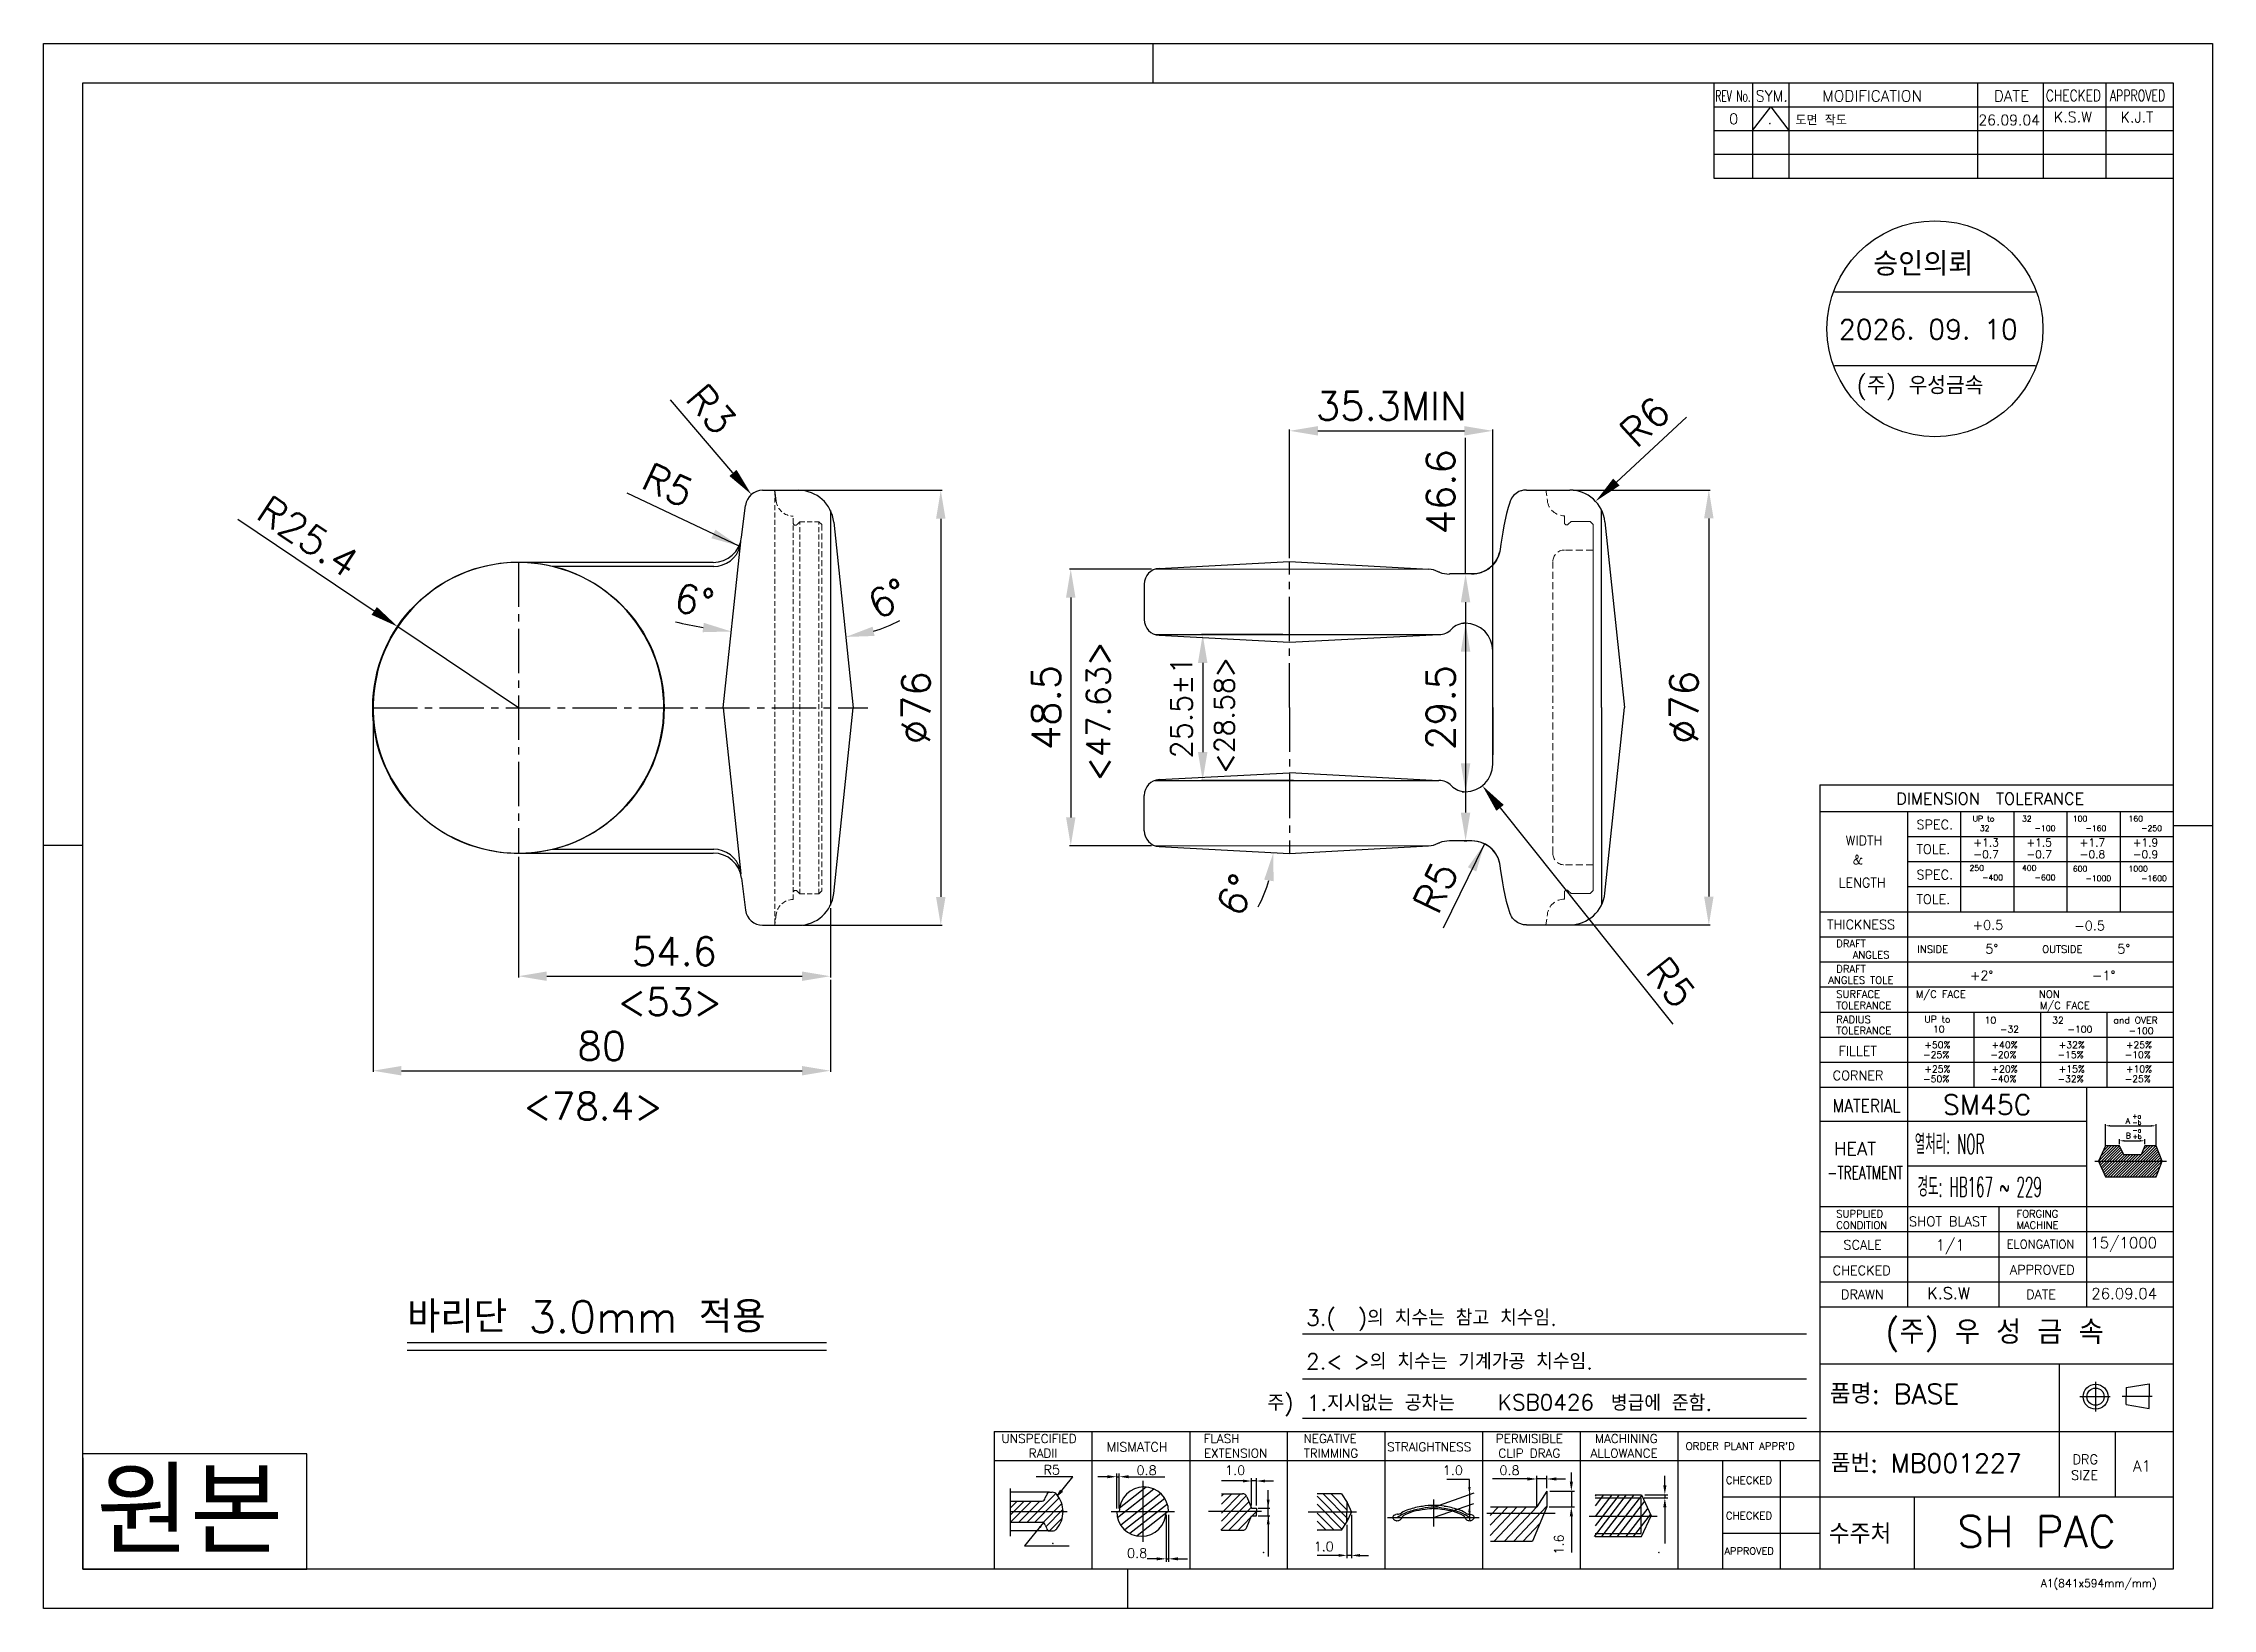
# Model space of a CAD drawing. Header units: inches. Extents: x 16 to 567, y 8 to 406.
import ezdxf
from ezdxf.enums import TextEntityAlignment as Align

# ---------------------------------------------------------------- set-up
doc = ezdxf.new("R2010")
doc.units = ezdxf.units.IN
doc.header["$MEASUREMENT"] = 0
for name, pattern in [('CENTER2', [1.125, 0.75, -0.125, 0.125, -0.125]), ('DASHED', [0.75, 0.5, -0.25]), ('DASHED2', [0.375, 0.25, -0.125])]:
    doc.linetypes.add(name, pattern=pattern)
for name, color, linetype in [('MOD', 3, 'Continuous'), ('OUTLINE', 7, 'Continuous'), ('THIN', 8, 'Continuous')]:
    doc.layers.add(name, color=color, linetype=linetype)
doc.styles.add('0', font='ROMANS.shx', dxfattribs={"bigfont": 'whgtxt.shx'})
doc.styles.add('GHS', font='romans.shx', dxfattribs={"bigfont": 'ghs.shx'})
doc.styles.add('RS', font='ROMANS.shx')
doc.styles.add('WC1', font='gulim.ttc')
doc.styles.add('WC11', font='romans.shx', dxfattribs={"bigfont": 'whgtxt.shx'})
doc.dimstyles.get("Standard").update_dxf_attribs({"dimscale": 1.8, "dimtxt": 4, "dimasz": 4, "dimexe": 0.18, "dimexo": 0.5, "dimgap": 1.5, "dimtad": 3, "dimdec": 0, "dimdsep": 46, "dimtxsty": 'WC11', "dimcen": 0, "dimadec": 0, "dimazin": 0, "dimtfac": 1, "dimtdec": 4, "dimtmove": 0, "dimatfit": 3, "dimfxl": 1, "dimtolj": 1, "dimtzin": 0, "dimarcsym": 1})

msp = doc.modelspace()

# ---------------------------------------------------------------- texts
for s, height, style, width, p, p2 in [('REV No.', 2.837, 'GHS', 0.576708, (440.69, 391.12), (449.63, 391.12)), ('SYM.', 2.837, 'GHS', 0.887792, (450.91, 391.12), (459.06, 391.12)), ('CHECKED', 2.837, 'RS', 0.736498, (524.56, 391.23), (538.59, 391.23)), ('APPROVED', 2.837, 'RS', 0.656295, (540.84, 391.23), (554.87, 391.23)), ('26.09.04', 2.654, 'WC11', 0.897966, (507.43, 385.1), (523.09, 385.1)), ('MATERIAL', 3.317, 'GHS', 0.779502, (470.44, 134.44), (487.68, 134.44)), ('-TREATMENT', 3.317, 'GHS', 0.617517, (469.11, 117.48), (488.23, 117.48))]:
    msp.add_text(s, height=height, dxfattribs=dict(style=style, width=width)).set_placement(p, p2, align=Align.FIT)
for s, height, style, p in [('MODIFICATION', 2.8374, 'GHS', (467.82, 391.12)), ('DATE', 2.837, 'GHS', (511.34, 391.12)), ('도면 작도', 2.654, 'WC11', (461, 385.1)), ('승인의뢰', 6, 'WC11', (480.74, 346.87, -987)), ('2026. 09. 10', 5, 'WC11', (472, 330.78, -987)), ('(주) 우성금속', 4.5, 'WC11', (476.45, 316.78, -987)), ('DIMENSION  TOLERANCE', 2.9852, 'GHS', (486.56, 212.6)), ('UP to', 1.433, 'GHS', (505.99, 208.28)), ('32', 1.433, 'GHS', (518.5, 208.28)), ('100', 1.433, 'GHS', (531.42, 208.28)), ('160', 1.433, 'GHS', (545.55, 208.28)), ('WIDTH', 2.388, 'GHS', (473.76, 202.26)), ('SPEC.', 2.388, 'GHS', (491.72, 206.3)), ('+1.3', 1.99, 'GHS', (506.15, 201.97)), ('32', 1.433, 'GHS', (507.81, 205.86)), ('+1.5', 1.99, 'GHS', (519.64, 201.97)), ('-100', 1.433, 'GHS', (521.73, 205.86)), ('+1.7', 1.99, 'GHS', (533.14, 201.97)), ('-160', 1.433, 'GHS', (534.65, 205.86)), ('+1.9', 1.99, 'GHS', (546.63, 201.97)), ('-250', 1.433, 'GHS', (548.78, 205.86)), ('   &', 2.388, 'GHS', (470.13, 197.42)), ('TOLE.', 2.388, 'GHS', (491.72, 200.05)), ('-0.7', 1.99, 'GHS', (506.15, 198.95)), ('-0.7', 1.99, 'GHS', (519.65, 198.95)), ('-0.8', 1.99, 'GHS', (533.14, 198.95)), ('-0.9', 1.99, 'GHS', (546.63, 198.95)), ('LENGTH', 2.388, 'GHS', (471.94, 191.57)), ('SPEC.', 2.388, 'GHS', (491.72, 193.59)), ('250', 1.433, 'GHS', (505.18, 195.77)), ('-400', 1.433, 'GHS', (508.41, 193.35)), ('400', 1.433, 'GHS', (518.5, 195.77)), ('-600', 1.433, 'GHS', (521.73, 193.35)), ('600', 1.433, 'GHS', (531.42, 195.57)), ('-1000', 1.433, 'GHS', (534.65, 193.15)), ('1000', 1.433, 'GHS', (545.55, 195.57)), ('-1600', 1.433, 'GHS', (548.78, 193.15)), ('TOLE.', 2.388, 'GHS', (491.72, 187.34)), ('THICKNESS', 2.388, 'GHS', (469.01, 180.93)), ('+0.5', 2.388, 'GHS', (505.98, 180.81)), ('-0.5', 2.388, 'GHS', (531.79, 180.64)), ('DRAFT', 1.863, 'GHS', (471.36, 176.36)), ('INSIDE', 1.863, 'GHS', (491.94, 174.92)), ('5%%D', 2.388, 'GHS', (509.2, 174.76)), ('OUTSIDE', 1.863, 'GHS', (523.63, 174.92)), ('5%%D', 2.388, 'GHS', (542.7, 174.76)), ('DRAFT', 1.863, 'GHS', (471.36, 169.93)), ('   ANGLES', 1.863, 'GHS', (471.36, 173.51)), ('<53>', 7, 'WC11', (162, 159)), ('ANGLES TOLE', 1.8627, 'GHS', (469.34, 167.09)), ('SURFACE', 1.863, 'GHS', (471.36, 163.51)), ('M/C FACE', 1.863, 'GHS', (491.54, 163.51)), ('+2%%D', 2.388, 'GHS', (505.29, 168.01)), ('NON', 1.863, 'GHS', (522.82, 163.51)), ('-1%%D', 2.388, 'GHS', (536.29, 168.01)), ('TOLERANCE', 1.863, 'GHS', (471.36, 160.66)), ('M/C FACE', 1.863, 'GHS', (523.02, 160.66)), ('TOLERANCE', 1.863, 'GHS', (471.36, 154.24)), ('RADIUS', 1.863, 'GHS', (471.36, 157.09)), ('UP to', 1.719, 'GHS', (493.72, 157.21)), ('10', 1.719, 'GHS', (495.9, 154.71)), ('10', 1.719, 'GHS', (509.02, 156.97)), ('-32', 1.719, 'GHS', (512.89, 154.67)), ('32', 1.719, 'GHS', (526.17, 156.97)), ('-100', 1.719, 'GHS', (530.04, 154.67)), ('and OVER', 1.719, 'GHS', (541.71, 156.97)), ('-100', 1.719, 'GHS', (545.58, 154.27)), ('FILLET', 2.388, 'GHS', (471.94, 148.81)), ('-25%', 1.719, 'GHS', (493.41, 148.2)), ('+50%', 1.719, 'GHS', (493.72, 150.7)), ('-20%', 1.719, 'GHS', (510.47, 148.2)), ('+40%', 1.719, 'GHS', (510.78, 150.7)), ('-15%', 1.719, 'GHS', (527.53, 148.2)), ('+32%', 1.719, 'GHS', (527.84, 150.7)), ('-10%', 1.719, 'GHS', (544.58, 148.2)), ('+25%', 1.719, 'GHS', (544.9, 150.7)), ('CORNER', 2.388, 'GHS', (470.44, 142.62)), ('-50%', 1.719, 'GHS', (493.41, 142.07)), ('+25%', 1.719, 'GHS', (493.72, 144.57)), ('-40%', 1.719, 'GHS', (510.47, 142.07)), ('+20%', 1.719, 'GHS', (510.78, 144.57)), ('-32%', 1.719, 'GHS', (527.53, 142.07)), ('+15%', 1.719, 'GHS', (527.84, 144.57)), ('-25%', 1.719, 'GHS', (544.58, 142.07)), ('+10%', 1.719, 'GHS', (544.9, 144.57)), ('<78.4>', 7, 'WC11', (138, 132.5)), ('SM45C', 5, 'GHS', (498.41, 133.85)), ('A', 1.43, 'GHS', (544.83, 131.5)), ('+a', 1.194, 'GHS', (546.49, 132.84)), ('-b', 1.194, 'GHS', (546.54, 131.25)), ('HEAT', 3.317, 'GHS', (470.8, 123.56)), ('B', 1.43, 'GHS', (544.88, 127.79)), ('-a', 1.194, 'GHS', (546.54, 129.27)), ('+b', 1.194, 'GHS', (546.59, 127.69)), ('SUPPLIED', 1.863, 'GHS', (471.36, 107.72)), ('CONDITION', 1.863, 'GHS', (471.36, 104.87)), ('SHOT BLAST', 2.454, 'GHS', (489.8, 105.5)), ('FORGING', 1.863, 'GHS', (517.1, 107.72)), ('MACHINE', 1.863, 'GHS', (517.1, 104.87)), ('SCALE', 2.388, 'GHS', (473.18, 99.6)), ('1/1', 2.786, 'GHS', (496.57, 99.36)), ('ELONGATION', 2.149, 'GHS', (514.6, 99.87)), ('15/1000', 2.786, 'GHS', (535.85, 99.92)), ('CHECKED', 2.388, 'GHS', (470.44, 93.1)), ('APPROVED', 2.388, 'GHS', (515.43, 93.26)), ('DRAWN', 2.388, 'GHS', (472.55, 87)), ('K.S.W', 2.985, 'WC11', (494.43, 87)), ('DATE', 2.388, 'GHS', (519.55, 87)), ('26.09.04', 2.786, 'GHS', (536.1, 87)), ('바리단 3.0mm 적용', 8, 'WC11', (108.5, 78.5)), ('3.(  )의 치수는 참고 치수임.', 4.0125, 'WC11', (336.78, 80.26)), ('2.< >의 치수는 기계가공 치수임.', 4.0125, 'WC11', (336.75, 69.17)), ('주)', 4.012, 'WC11', (326.95, 58.63)), ('1.지시없는 공차는             병급에 준함.', 4.0125, 'WC11', (336.94, 58.63)), ('KSB0426', 4.012, 'GHS', (385.42, 58.8)), ('품명: BASE', 5, 'GHS', (469.73, 60.43)), ('UNSPECIFIED', 2.2353, 'GHS', (259.41, 50.47)), ('MISMATCH', 2.354, 'GHS', (286.13, 48.29)), ('FLASH', 2.235, 'GHS', (310.74, 50.47)), ('NEGATIVE', 2.235, 'GHS', (336.09, 50.47)), ('STRAIGHTNESS', 2.2361, 'GHS', (357.32, 48.36)), ('PERMISIBLE', 2.235, 'GHS', (384.91, 50.47)), ('MACHINING', 2.235, 'GHS', (410.1, 50.47)), ("ORDER PLANT APPR'D", 1.8914, 'GHS', (433.12, 48.73)), ('원본', 18.938, 'WC1', (29.6, 24.34)), ('RADII', 2.235, 'GHS', (266.34, 46.74)), ('R5', 2.388, 'GHS', (270.07, 42.47)), ('0.8', 2.388, 'GHS', (293.69, 42.34)), ('EXTENSION', 2.235, 'GHS', (310.81, 46.74)), ('1.0', 2.388, 'GHS', (316.17, 42.34)), ('TRIMMING', 2.235, 'GHS', (336.17, 46.74)), ('1.0', 2.388, 'GHS', (371.44, 42.34)), ('CLIP DRAG', 2.235, 'GHS', (385.58, 46.74)), ('0.8', 2.388, 'GHS', (385.83, 42.34)), ('ALLOWANCE', 2.235, 'GHS', (408.98, 46.74)), ('품번: MB001227', 4.7, 'GHS', (470, 43)), ('DRG', 2.388, 'GHS', (531.35, 45.11)), ('A1', 2.866, 'GHS', (546.66, 43.18)), ('CHECKED', 1.911, 'GHS', (443.3, 40.04)), ('SIZE', 2.388, 'GHS', (530.97, 41.11)), ('CHECKED', 1.911, 'GHS', (443.3, 31.05)), ('수주처', 5, 'GHS', (469.47, 24.88)), ('SH PAC', 8, 'WC11', (502, 24)), ('.', 2.39, 'GHS', (271.96, 24.85)), ('0.8', 2.388, 'GHS', (291.29, 21.3)), ('1.0', 2.388, 'GHS', (338.66, 22.98)), ('APPROVED', 1.815, 'GHS', (442.99, 22.12)), ('A1(841x594mm/mm)', 1.9903, '0', (523.28, 13.86))]:
    msp.add_text(s, height=height, dxfattribs=dict(style=style)).set_placement(p)
at = {"style": 'WC11'}
for s, p in [('0', (445.31, 384.6)), ('.', (454.48, 384.6))]:
    msp.add_text(s, height=2.65, dxfattribs=at).set_placement(p, align=Align.BOTTOM_CENTER)
for s, p in [('K.S.W', (526.59, 385.07)), ('K.J.T', (543.54, 385.04))]:
    msp.add_text(s, height=2.654, dxfattribs=at).set_placement(p, align=Align.BOTTOM_LEFT)
for s, height, style, p in [('<47.63>', 6, 'WC11', (287, 218.5)), ('<28.58>', 5, 'WC11', (318.5, 220.5)), ('.', 2.39, 'GHS', (326.07, 22.12)), ('1.6', 2.388, 'GHS', (402.14, 22.12)), ('.', 2.39, 'GHS', (426.42, 22.12))]:
    msp.add_text(s, height=height, rotation=90, dxfattribs=dict(style=style)).set_placement(p)
at = {"width": 0.5}
for s, style, p in [('열처리: NOR', 'GHS', (491.29, 123.86)), ('경도: HB167 ~ 229', 'WC11', (492, 113))]:
    msp.add_text(s, height=5, dxfattribs=dict(at, style=style)).set_placement(p)
at = {"style": 'WC11'}
msp.add_text('(주) 우 성 금 속', height=6, dxfattribs=at).set_placement((511.53, 78.62), align=Align.MIDDLE_CENTER)

# ---------------------------------------------------------------- blocks, each defined once
blk = doc.blocks.new('*D52')
at = {"color": 0, "lineweight": -2}
for p, q in [((65.52, 285.07), (100.16, 261.78)), ((136.77, 237.16), (106.13, 257.76))]:
    blk.add_line(p, q, dxfattribs=at)
at = {"color": 0}
blk.add_solid([(99.49, 260.78), (100.83, 262.77), (106.13, 257.76)], dxfattribs=at)
at = {"layer": 'Defpoints', "color": 0}
for p in [(106.13, 257.76), (136.77, 237.16)]:
    blk.add_point(p, dxfattribs=at)
at = {"color": 0, "insert": (83.37, 280.66), "char_height": 7.2, "attachment_point": 5, "rotation": 326.0827, "style": 'WC11'}
blk.add_mtext('\\A1;R25.4', dxfattribs=at)
blk = doc.blocks.new('*D53')
at = {"color": 0, "lineweight": -2}
for p, q in [((136.77, 199.35), (136.77, 168.68)), ((215.97, 186.26), (215.97, 168.68)), ((143.97, 169), (208.77, 169))]:
    blk.add_line(p, q, dxfattribs=at)
at = {"color": 0}
for points in [[(143.97, 170.2), (143.97, 167.8), (136.77, 169)], [(208.77, 167.8), (208.77, 170.2), (215.97, 169)]]:
    blk.add_solid(points, dxfattribs=at)
at = {"layer": 'Defpoints', "color": 0}
for p in [(136.77, 200.25), (215.97, 187.16), (215.97, 169)]:
    blk.add_point(p, dxfattribs=at)
at = {"color": 0, "insert": (176.37, 175.3), "char_height": 7.2, "attachment_point": 5, "style": 'WC11'}
blk.add_mtext('\\A1;54.6', dxfattribs=at)
blk = doc.blocks.new('*D56')
at = {"color": 0, "lineweight": -2}
blk.add_line((192.8, 278.24), (164.34, 291.65), dxfattribs=at)
at = {"color": 0}
blk.add_solid([(185.77, 280.23), (186.79, 282.4), (192.8, 278.24)], dxfattribs=at)
at = {"layer": 'Defpoints', "color": 0}
for p in [(186.22, 281.34), (192.8, 278.24)]:
    blk.add_point(p, dxfattribs=at)
at = {"color": 0, "insert": (174.74, 293.72), "char_height": 7.2, "attachment_point": 5, "rotation": 334.7663, "style": 'WC11'}
blk.add_mtext('\\A1;R5', dxfattribs=at)
blk = doc.blocks.new('*D65')
at = {"color": 0, "lineweight": -2}
for p, q in [((99.85, 236.26), (99.85, 144.68)), ((215.97, 168.1), (215.97, 144.68)), ((107.05, 145), (208.77, 145))]:
    blk.add_line(p, q, dxfattribs=at)
at = {"color": 0}
for points in [[(107.05, 146.2), (107.05, 143.8), (99.85, 145)], [(208.77, 143.8), (208.77, 146.2), (215.97, 145)]]:
    blk.add_solid(points, dxfattribs=at)
at = {"layer": 'Defpoints', "color": 0}
for p in [(99.85, 237.16), (215.97, 169), (215.97, 145)]:
    blk.add_point(p, dxfattribs=at)
at = {"color": 0, "insert": (157.91, 151.3), "char_height": 7.2, "attachment_point": 5, "style": 'WC11'}
blk.add_mtext('\\A1;80', dxfattribs=at)
blk = doc.blocks.new('*D66')
at = {"color": 0, "lineweight": -2}
for p, q in [((208.88, 292.39), (244.32, 292.39)), ((244, 285.19), (244, 189.13)), ((208.88, 181.93), (244.32, 181.93))]:
    blk.add_line(p, q, dxfattribs=at)
at = {"color": 0}
for points in [[(245.2, 285.19), (242.8, 285.19), (244, 292.39)], [(242.8, 189.13), (245.2, 189.13), (244, 181.93)]]:
    blk.add_solid(points, dxfattribs=at)
at = {"layer": 'Defpoints', "color": 0}
for p in [(207.98, 292.39), (207.98, 181.93), (244, 181.93)]:
    blk.add_point(p, dxfattribs=at)
at = {"color": 0, "insert": (237.7, 237.16), "char_height": 7.2, "attachment_point": 5, "rotation": 90, "style": 'WC11'}
blk.add_mtext('\\A1;%%c76', dxfattribs=at)
blk = doc.blocks.new('*D72')
at = {"color": 0, "lineweight": -2}
blk.add_line((191.24, 296.81), (175.35, 315.36), dxfattribs=at)
at = {"color": 0}
blk.add_solid([(190.33, 296.03), (192.15, 297.59), (195.92, 291.34)], dxfattribs=at)
at = {"layer": 'Defpoints', "color": 0}
for p in [(195.92, 291.34), (198.76, 288.03)]:
    blk.add_point(p, dxfattribs=at)
at = {"color": 0, "insert": (185.68, 312.98), "char_height": 7.2, "attachment_point": 5, "rotation": 310.5818, "style": 'WC11'}
blk.add_mtext('\\A1;R3', dxfattribs=at)
blk = doc.blocks.new('*D92')
at = {"color": 0, "lineweight": -2}
for p, q in [((297.49, 272.35), (276.68, 272.35)), ((277, 265.15), (277, 209.34)), ((297.49, 202.14), (276.68, 202.14))]:
    blk.add_line(p, q, dxfattribs=at)
at = {"color": 0}
for points in [[(278.2, 265.15), (275.8, 265.15), (277, 272.35)], [(275.8, 209.34), (278.2, 209.34), (277, 202.14)]]:
    blk.add_solid(points, dxfattribs=at)
at = {"layer": 'Defpoints', "color": 0}
for p in [(298.39, 272.35), (277, 202.14), (298.39, 202.14)]:
    blk.add_point(p, dxfattribs=at)
at = {"color": 0, "insert": (270.7, 237.25), "char_height": 7.2, "attachment_point": 5, "rotation": 90, "style": 'WC11'}
blk.add_mtext('\\A1;48.5', dxfattribs=at)
blk = doc.blocks.new('*D94')
at = {"color": 0, "lineweight": -2}
for p, q in [((332.57, 275.19), (332.57, 307.82)), ((339.77, 307.5), (376.94, 307.5)), ((384.14, 238.15), (384.14, 307.82))]:
    blk.add_line(p, q, dxfattribs=at)
at = {"color": 0}
for points in [[(339.77, 308.7), (339.77, 306.3), (332.57, 307.5)], [(376.94, 306.3), (376.94, 308.7), (384.14, 307.5)]]:
    blk.add_solid(points, dxfattribs=at)
at = {"layer": 'Defpoints', "color": 0}
for p in [(384.14, 307.5), (332.57, 274.29), (384.14, 237.25)]:
    blk.add_point(p, dxfattribs=at)
at = {"color": 0, "insert": (358.36, 313.8), "char_height": 7.2, "attachment_point": 5, "style": 'WC11'}
blk.add_mtext('\\A1;35.3MIN', dxfattribs=at)
blk = doc.blocks.new('*D95')
at = {"color": 0, "lineweight": -2}
for p, q in [((404.57, 292.47), (439.32, 292.47)), ((439, 285.27), (439, 189.22)), ((399.13, 182.02), (439.32, 182.02))]:
    blk.add_line(p, q, dxfattribs=at)
at = {"color": 0}
for points in [[(440.2, 285.27), (437.8, 285.27), (439, 292.47)], [(437.8, 189.22), (440.2, 189.22), (439, 182.02)]]:
    blk.add_solid(points, dxfattribs=at)
at = {"layer": 'Defpoints', "color": 0}
for p in [(403.67, 292.47), (398.23, 182.02), (439, 182.02)]:
    blk.add_point(p, dxfattribs=at)
at = {"color": 0, "insert": (432.7, 237.25), "char_height": 7.2, "attachment_point": 5, "rotation": 90, "style": 'WC11'}
blk.add_mtext('\\A1;%%c76', dxfattribs=at)
blk = doc.blocks.new('*D99')
at = {"color": 0, "lineweight": -2}
blk.add_line((382.03, 202.61), (371.59, 181.16), dxfattribs=at)
at = {"color": 0}
blk.add_solid([(379.96, 195.61), (377.8, 196.66), (382.03, 202.61)], dxfattribs=at)
at = {"layer": 'Defpoints', "color": 0}
for p in [(382.03, 202.61), (378.85, 196.08)]:
    blk.add_point(p, dxfattribs=at)
at = {"color": 0, "insert": (369.66, 191.59), "char_height": 7.2, "attachment_point": 5, "rotation": 64.0499, "style": 'WC11'}
blk.add_mtext('\\A1;R5', dxfattribs=at)
blk = doc.blocks.new('*D100')
at = {"color": 0, "lineweight": -2}
for p, q in [((330.85, 255.78), (310.18, 255.78)), ((310.5, 248.58), (310.5, 225.92)), ((333.54, 218.72), (310.18, 218.72))]:
    blk.add_line(p, q, dxfattribs=at)
at = {"color": 0}
for points in [[(311.7, 248.58), (309.3, 248.58), (310.5, 255.78)], [(309.3, 225.92), (311.7, 225.92), (310.5, 218.72)]]:
    blk.add_solid(points, dxfattribs=at)
at = {"layer": 'Defpoints', "color": 0}
for p in [(331.75, 255.78), (310.5, 218.72), (334.44, 218.72)]:
    blk.add_point(p, dxfattribs=at)
at = {"color": 0, "insert": (305.1, 237.25), "char_height": 5.4, "attachment_point": 5, "rotation": 90, "style": 'WC11'}
blk.add_mtext('\\A1;25.5%%p1', dxfattribs=at)
blk = doc.blocks.new('*D101')
at = {"color": 0, "lineweight": -2}
for p, q in [((377.24, 271.15), (377.24, 305.69)), ((377.95, 271.15), (376.91, 271.15)), ((377.24, 263.95), (377.24, 210.55)), ((376.89, 203.35), (377.56, 203.35))]:
    blk.add_line(p, q, dxfattribs=at)
at = {"color": 0}
for points in [[(378.44, 263.95), (376.04, 263.95), (377.24, 271.15)], [(376.04, 210.55), (378.44, 210.55), (377.24, 203.35)]]:
    blk.add_solid(points, dxfattribs=at)
at = {"layer": 'Defpoints', "color": 0}
for p in [(378.85, 271.15), (375.99, 203.35), (377.24, 203.35)]:
    blk.add_point(p, dxfattribs=at)
at = {"color": 0, "insert": (370.94, 292.02), "char_height": 7.2, "attachment_point": 5, "rotation": 90, "style": 'WC11'}
blk.add_mtext('\\A1;46.6', dxfattribs=at)
blk = doc.blocks.new('*D106')
at = {"color": 0, "lineweight": -2}
blk.add_arc((215.97, 292.39), 37.44, 287.035, 298.07, dxfattribs=at)
at = {"color": 0}
blk.add_solid([(226.7, 257.76), (227.18, 255.41), (219.89, 255.15)], dxfattribs=at)
at = {"layer": 'Defpoints', "color": 0}
for p in [(215.97, 287.3), (216.82, 284.33), (217.28, 254.97), (221.78, 237.16), (215.97, 187.02)]:
    blk.add_point(p, dxfattribs=at)
at = {"color": 0, "insert": (230.63, 264.91), "char_height": 7.2, "attachment_point": 5, "rotation": 28.07, "style": 'WC11'}
blk.add_mtext('\\A1;6%%d', dxfattribs=at)
blk = doc.blocks.new('*D107')
at = {"color": 0, "lineweight": -2}
blk.add_line((415.54, 294.5), (433.31, 311.01), dxfattribs=at)
at = {"color": 0}
blk.add_solid([(414.72, 295.38), (416.36, 293.62), (410.26, 289.6)], dxfattribs=at)
at = {"layer": 'Defpoints', "color": 0}
for p in [(410.26, 289.6), (403.67, 283.47)]:
    blk.add_point(p, dxfattribs=at)
at = {"color": 0, "insert": (422.77, 309.82), "char_height": 7.2, "attachment_point": 5, "rotation": 42.8976, "style": 'WC11'}
blk.add_mtext('\\A1;R6', dxfattribs=at)
blk = doc.blocks.new('*D109')
at = {"color": 0, "lineweight": -2}
blk.add_arc((295.65, 202.14), 32.85, 331.8356, 344.4178, dxfattribs=at)
at = {"color": 0}
blk.add_solid([(328.48, 193.12), (326.11, 193.51), (328.46, 200.42)], dxfattribs=at)
at = {"layer": 'Defpoints', "color": 0}
for p in [(298.39, 202.14), (299.44, 201.94), (328.5, 201.57), (332.57, 200.2), (367.82, 202.14)]:
    blk.add_point(p, dxfattribs=at)
at = {"color": 0, "insert": (319.06, 189.61), "char_height": 7.2, "attachment_point": 5, "rotation": 61.8356, "style": 'WC11'}
blk.add_mtext('6%%d', dxfattribs=at)
blk = doc.blocks.new('_None')
blk = doc.blocks.new('*D111')
at = {"color": 0, "lineweight": -2}
blk.add_arc((201.84, 361.56), 105.59, 256.1847, 260.0924, dxfattribs=at)
at = {"color": 0}
blk.add_solid([(183.51, 256.36), (183.84, 258.74), (190.81, 256.55)], dxfattribs=at)
at = {"layer": 'Defpoints', "color": 0}
for p in [(201.84, 292.39), (193.2, 279.3), (198.16, 256.04), (188.77, 237.16), (201.84, 181.93)]:
    blk.add_point(p, dxfattribs=at)
at = {"color": 0, "insert": (181.43, 264.39), "char_height": 7.2, "attachment_point": 5, "rotation": 348.1385, "style": 'WC11'}
blk.add_mtext('\\A1;6%%d', dxfattribs=at)
blk = doc.blocks.new('*D112')
at = {"color": 0, "lineweight": -2}
for p, q in [((376.34, 258.65), (376.91, 258.65)), ((377.24, 251.45), (377.24, 223.05)), ((376.34, 215.85), (376.91, 215.85))]:
    blk.add_line(p, q, dxfattribs=at)
at = {"color": 0}
for points in [[(378.44, 251.45), (376.04, 251.45), (377.24, 258.65)], [(376.04, 223.05), (378.44, 223.05), (377.24, 215.85)]]:
    blk.add_solid(points, dxfattribs=at)
at = {"layer": 'Defpoints', "color": 0}
for p in [(377.24, 258.65), (377.24, 215.85), (377.24, 215.85)]:
    blk.add_point(p, dxfattribs=at)
at = {"color": 0, "insert": (370.94, 237.25), "char_height": 7.2, "attachment_point": 5, "rotation": 90, "style": 'WC11'}
blk.add_mtext('\\A1;29.5', dxfattribs=at)
blk = doc.blocks.new('*D113')
at = {"color": 0, "lineweight": -2}
blk.add_line((386, 211.75), (429.82, 156.83), dxfattribs=at)
at = {"color": 0}
blk.add_solid([(386.94, 212.5), (385.06, 211), (381.51, 217.38)], dxfattribs=at)
at = {"layer": 'Defpoints', "color": 0}
for p in [(377.14, 222.85), (381.51, 217.38)]:
    blk.add_point(p, dxfattribs=at)
at = {"color": 0, "insert": (429.42, 167.43), "char_height": 7.2, "attachment_point": 5, "rotation": 308.5891, "style": 'WC11'}
blk.add_mtext('\\A1;R5', dxfattribs=at)

# ---------------------------------------------------------------- dimensions: what is measured, and where the dimension line sits
for center, mpoint, text, override, picture, middle in [((198.76, 288.03), (195.92, 291.34), 'R3', {"dimtxt": 4, "dimtxsty": 'WC11', "dimtofl": 0}, '*D72', (180.89, 308.88)), ((403.67, 283.47), (410.26, 289.6), 'R6', {"dimtxt": 4, "dimtxsty": 'WC11', "dimtofl": 0}, '*D107', (427.06, 305.21)), ((186.22, 281.34), (192.8, 278.24), 'R5', {"dimtxt": 4, "dimtxsty": 'WC11'}, '*D56', (172.06, 288.02)), ((377.14, 222.85), (381.51, 217.38), 'R5', {"dimtxt": 4, "dimtxsty": 'WC11', "dimtofl": 0}, '*D113', (424.5, 163.5)), ((378.85, 196.08), (382.03, 202.61), 'R5', {"dimtxt": 4, "dimtxsty": 'WC11'}, '*D99', (375.32, 188.83))]:
    dim = msp.add_radius_dim(center=center, mpoint=mpoint, text=text, dimstyle='Standard', override=override)
    dim.commit()
    dim.dimension.update_dxf_attribs({"geometry": picture, "text_midpoint": middle, "dimtype": 164})
for base, p1, p2, text, picture, middle in [((384.14, 307.5), (332.57, 274.29), (384.14, 237.25), '35.3MIN', '*D94', (358.36, 313.8)), ((215.97, 145), (99.85, 237.16), (215.97, 169), '80', '*D65', (157.91, 151.3)), ((215.97, 169), (136.77, 200.25), (215.97, 187.16), '54.6', '*D53', (176.37, 175.3))]:
    dim = msp.add_linear_dim(base=base, p1=p1, p2=p2, text=text, dimstyle='Standard', override={"dimtxt": 4, "dimtxsty": 'WC11'})
    dim.commit()
    dim.dimension.update_dxf_attribs({"geometry": picture, "text_midpoint": middle})
dim = msp.add_linear_dim(base=(377.24, 203.35), p1=(378.85, 271.15), p2=(375.99, 203.35), angle=90, text='46.6', dimstyle='Standard', override={"dimtxt": 4, "dimtxsty": 'WC11'})
dim.commit()
dim.dimension.update_dxf_attribs({"geometry": '*D101', "text_midpoint": (377.24, 292.02), "dimtype": 160})
for base, line1, line2, override, picture, middle in [((198.16, 256.04), ((201.84, 292.39), (201.84, 181.93)), ((188.77, 237.16), (193.2, 279.3)), {"dimsd2": 1, "dimtofl": 0}, '*D111', (180.14, 258.23)), ((217.28, 254.97), ((216.82, 284.33), (221.78, 237.16)), ((215.97, 287.3), (215.97, 187.02)), {"dimsd1": 1, "dimtofl": 0}, '*D106', (233.59, 259.35))]:
    dim = msp.add_angular_dim_2l(base=base, line1=line1, line2=line2, dimstyle='Standard', override=override)
    dim.commit()
    dim.dimension.update_dxf_attribs({"geometry": picture, "text_midpoint": middle, "dimtype": 162})
for base, p1, p2, text, override, picture, middle in [((244, 181.93), (207.98, 292.39), (207.98, 181.93), '%%c76', {"dimtxt": 4, "dimtxsty": 'WC11'}, '*D66', (237.7, 237.16)), ((439, 182.02), (403.67, 292.47), (398.23, 182.02), '%%c76', {"dimtxt": 4, "dimtxsty": 'WC11'}, '*D95', (432.7, 237.25)), ((277, 202.14), (298.39, 272.35), (298.39, 202.14), '48.5', {"dimtxt": 4, "dimtxsty": 'WC11'}, '*D92', (270.7, 237.25)), ((310.5, 218.72), (331.75, 255.78), (334.44, 218.72), '25.5%%p1', {"dimtxt": 3, "dimtxsty": 'WC11'}, '*D100', (305.1, 237.25)), ((377.24, 215.85), (377.24, 258.65), (377.24, 215.85), '29.5', {"dimtxt": 4, "dimtxsty": 'WC11'}, '*D112', (370.94, 237.25))]:
    dim = msp.add_linear_dim(base=base, p1=p1, p2=p2, angle=90, text=text, dimstyle='Standard', override=override)
    dim.commit()
    dim.dimension.update_dxf_attribs({"geometry": picture, "text_midpoint": middle})
dim = msp.add_radius_dim(center=(136.77, 237.16), mpoint=(106.13, 257.76), text='R25.4', dimstyle='Standard', override={"dimtxt": 4, "dimtxsty": 'WC11'})
dim.commit()
dim.dimension.update_dxf_attribs({"geometry": '*D52', "text_midpoint": (83.37, 280.66)})
dim = msp.add_angular_dim_2l(base=(328.5, 201.57), line1=((299.44, 201.94), (332.57, 200.2)), line2=((298.39, 202.14), (367.82, 202.14)), text='6%%d', dimstyle='Standard', override={"dimtxt": 4, "dimtxsty": 'WC11', "dimblk2": 'None', "dimsah": 1, "dimsd1": 0, "dimsd2": 1, "dimtofl": 0})
dim.commit()
dim.dimension.update_dxf_attribs({"geometry": '*D109', "text_midpoint": (324.62, 186.63), "dimtype": 162})

# ---------------------------------------------------------------- linework, layer by layer
for p, q in [((297.81, 405.89), (297.81, 395.89)), ((440.3, 395.89), (440.3, 371.7)), ((450.13, 395.89), (450.13, 371.7)), ((459.29, 395.89), (459.29, 371.7)), ((507.25, 395.89), (507.25, 371.7)), ((523.85, 395.89), (523.85, 371.7)), ((539.8, 395.89), (539.8, 371.7)), ((440.3, 389.8), (556.91, 389.8)), ((450.13, 383.77), (454.71, 389.8)), ((454.71, 389.8), (459.29, 383.77)), ((440.3, 383.77), (556.91, 383.77)), ((440.3, 377.73), (556.91, 377.73)), ((440.3, 371.7), (556.91, 371.7)), ((521.94, 342.72, -987), (470.89, 342.72, -987)), ((470.89, 324.11, -987), (521.94, 324.11, -987)), ((198.76, 292.39), (226.6, 292.39)), ((392.67, 292.47), (403.67, 292.47)), ((216.82, 284.33), (221.78, 237.16)), ((412.62, 284.41), (417.58, 237.25)), ((188.77, 237.16), (193.2, 279.3)), ((299.44, 272.55), (332.57, 274.29)), ((332.57, 274.29), (367.82, 272.35)), ((299.44, 255.58), (332.57, 253.84)), ((332.57, 253.84), (370.49, 255.78)), ((188.77, 237.16), (193.2, 195.02)), ((216.82, 189.99), (221.78, 237.16)), ((412.62, 190.08), (417.58, 237.25)), ((299.44, 218.92), (332.57, 220.65)), ((368.8, 218.72), (332.57, 220.62)), ((467.15, 217.56), (467.15, 18.4)), ((467.15, 217.56), (556.91, 217.56)), ((467.15, 210.85), (556.91, 210.85)), ((489.44, 210.85), (489.44, 110.51)), ((502.93, 210.85), (502.93, 185.37)), ((516.43, 210.85), (516.43, 185.37)), ((529.92, 210.85), (529.92, 185.37)), ((543.41, 210.85), (543.41, 185.37)), ((489.44, 204.48), (556.91, 204.48)), ((566.91, 207.15), (556.91, 207.15)), ((16.16, 202.31), (26.16, 202.31)), ((299.44, 201.94), (332.57, 200.2)), ((332.57, 200.2), (367.82, 202.14)), ((489.44, 198.11), (556.91, 198.11)), ((489.44, 191.74), (556.91, 191.74)), ((198.76, 181.93), (207.87, 181.93)), ((392.67, 182.02), (403.78, 182.02)), ((467.15, 185.37), (556.91, 185.37)), ((467.15, 179.01), (556.91, 179.01)), ((467.15, 172.64), (556.91, 172.64)), ((467.15, 166.27), (556.91, 166.27)), ((467.15, 159.9), (556.91, 159.9)), ((506.31, 159.9), (506.31, 140.8)), ((523.17, 159.9), (523.17, 140.8)), ((540.04, 159.9), (540.04, 140.8)), ((467.15, 153.53), (556.91, 153.53)), ((467.15, 147.16), (556.91, 147.16)), ((467.15, 140.8), (556.91, 140.8)), ((534.92, 140.8), (534.92, 110.51)), ((467.15, 132.22), (534.92, 132.22)), ((539.67, 125.95), (539.67, 131.41)), ((540.87, 131.01), (551.36, 131.01)), ((543.28, 126.33), (543.28, 127.6)), ((544.47, 127.2), (548.48, 127.2)), ((549.67, 126.35), (549.67, 127.6)), ((552.55, 125.95), (552.55, 131.41)), ((536.99, 122), (555.24, 122)), ((539.67, 125.95), (537.95, 122)), ((537.95, 122), (539.67, 118.04)), ((537.96, 122.02), (541.89, 125.95)), ((538.16, 121.52), (542.6, 125.95)), ((538.37, 121.03), (543.28, 125.94)), ((538.5, 123.27), (541.19, 125.95)), ((538.59, 120.54), (543.51, 125.46)), ((538.8, 120.05), (543.73, 124.98)), ((539.01, 119.56), (543.95, 124.5)), ((539.05, 124.52), (540.48, 125.95)), ((539.23, 119.07), (544.18, 124.02)), ((539.44, 118.58), (544.52, 123.65)), ((539.59, 125.76), (539.78, 125.95)), ((539.66, 118.09), (545.22, 123.65)), ((543.27, 125.95), (539.67, 125.95)), ((540.31, 118.04), (545.92, 123.65)), ((541.02, 118.04), (546.63, 123.65)), ((541.72, 118.04), (547.33, 123.65)), ((542.43, 118.04), (548.03, 123.65)), ((543.13, 118.04), (551.04, 125.95)), ((544.35, 123.65), (543.27, 125.95)), ((543.83, 118.04), (551.74, 125.95)), ((548.74, 123.65), (544.35, 123.65)), ((544.54, 118.04), (552.45, 125.95)), ((545.24, 118.04), (552.72, 125.53)), ((545.94, 118.04), (552.92, 125.02)), ((546.65, 118.04), (553.12, 124.52)), ((547.35, 118.04), (553.33, 124.02)), ((548.05, 118.04), (553.53, 123.52)), ((549.67, 125.95), (548.74, 123.65)), ((548.76, 118.04), (553.73, 123.01)), ((549.22, 124.84), (550.34, 125.95)), ((549.46, 118.04), (553.93, 122.51)), ((552.55, 125.95), (549.67, 125.95)), ((550.17, 118.04), (554.13, 122.01)), ((554.13, 122), (552.55, 125.95)), ((552.55, 118.04), (554.13, 122)), ((489.44, 120.86), (534.92, 120.86)), ((539.67, 118.04), (552.55, 118.04)), ((550.87, 118.04), (553.67, 120.85)), ((551.57, 118.04), (553.2, 119.68)), ((552.28, 118.04), (552.74, 118.5)), ((467.15, 110.51), (556.91, 110.51)), ((489.44, 110.51), (489.44, 85.03)), ((512.63, 110.51), (512.63, 85.03)), ((534.92, 110.51), (534.92, 85.03)), ((467.15, 104.14), (556.91, 104.14)), ((467.15, 97.77), (556.91, 97.77)), ((467.15, 91.4), (556.91, 91.4)), ((467.15, 85.03), (556.91, 85.03)), ((335.83, 78.2), (463.82, 78.2)), ((335.83, 66.74), (463.82, 66.74)), ((467.15, 70.57), (556.91, 70.57)), ((467.15, 70.57), (556.91, 70.57)), ((527.95, 70.57), (527.95, 36.8)), ((540.91, 62.21), (533.21, 62.21)), ((540.91, 62.21), (533.21, 62.21)), ((537.19, 65.98), (537.19, 58.45)), ((537.19, 65.98), (537.19, 58.45)), ((543.95, 62.38), (551.59, 62.38)), ((543.95, 62.38), (551.59, 62.38)), ((544.99, 64.56), (550.77, 65.49)), ((544.99, 64.56), (550.77, 65.49)), ((544.99, 64.56), (544.99, 62.44)), ((544.99, 64.56), (544.99, 62.44)), ((544.99, 60.2), (544.99, 62.33)), ((544.99, 60.2), (544.99, 62.33)), ((550.77, 65.49), (550.77, 62.38)), ((550.77, 65.49), (550.77, 62.38)), ((550.77, 59.22), (550.77, 62.38)), ((550.77, 59.22), (550.77, 62.38)), ((335.83, 56.77), (463.82, 56.77)), ((544.99, 60.2), (550.77, 59.22)), ((544.99, 60.2), (550.77, 59.22)), ((257.59, 53.42), (467.15, 53.42)), ((257.59, 53.42), (257.59, 18.4)), ((282.39, 53.42), (282.39, 18.4)), ((307.19, 53.42), (307.19, 18.4)), ((331.98, 53.42), (331.98, 18.4)), ((356.78, 53.42), (356.78, 18.4)), ((381.57, 53.42), (381.57, 18.4)), ((406.37, 53.42), (406.37, 18.4)), ((431.16, 53.42), (431.16, 18.4)), ((467.15, 53.42), (556.91, 53.42)), ((542.14, 53.42), (542.14, 36.8)), ((83.03, 47.7), (26.16, 47.7)), ((26.16, 46.7), (26.16, 18.4)), ((83.03, 18.4), (83.03, 47.7)), ((257.59, 45.99), (467.15, 45.99)), ((442.45, 45.99), (442.45, 18.4)), ((457.15, 45.99), (457.15, 18.4)), ((261.62, 38.9), (261.62, 26.77)), ((277.53, 41.87), (268.22, 41.87)), ((273.66, 37.02), (277.53, 41.87)), ((286.29, 41.89), (283.9, 41.89)), ((288.68, 33.83), (288.68, 42.69)), ((288.68, 41.89), (289.33, 41.89)), ((298.11, 38.75), (288.87, 31.48)), ((289.33, 33.83), (289.33, 42.69)), ((296.18, 39.26), (289.39, 33.91)), ((291.72, 41.89), (294.11, 41.89)), ((294.11, 41.89), (300.89, 41.89)), ((295.26, 40.85), (295.26, 25.34)), ((318.61, 40.81), (315.27, 40.81)), ((320.76, 40.81), (318.61, 40.81)), ((322.91, 34.59), (322.91, 41.52)), ((324.14, 40.81), (322.91, 40.81)), ((324.14, 34.59), (324.14, 41.52)), ((326.29, 40.81), (328.44, 40.81)), ((378.22, 41.18), (372.52, 41.18)), ((378.22, 39.27), (378.22, 41.18)), ((390.56, 41.32), (384.11, 41.32)), ((392.95, 41.32), (390.56, 41.32)), ((395.33, 34.21), (395.33, 42.11)), ((397.86, 41.32), (395.33, 41.32)), ((397.86, 39.01), (397.86, 42.11)), ((400.25, 41.32), (402.63, 41.32)), ((404.1, 40.6), (404.1, 42.99)), ((427.83, 39.69), (427.83, 42.08)), ((271.63, 37.94), (261.61, 37.94)), ((263.43, 35.72), (261.62, 33.89)), ((267, 35.72), (261.62, 30.3)), ((265.2, 35.72), (261.62, 32.11)), ((261.71, 35.72), (269.71, 35.72)), ((269.04, 35.6), (263.83, 30.34)), ((273.18, 37.6), (265.97, 30.34)), ((274.03, 36.52), (267.9, 30.34)), ((274.62, 35), (269.96, 30.3)), ((270.5, 36.51), (270.84, 37.14)), ((274.92, 33.48), (270.68, 29.21)), ((271.63, 37.94), (272.25, 37.94)), ((273.66, 37.02), (274.46, 38.44)), ((274.8, 38.09), (273.67, 37.12)), ((274.46, 38.44), (274.8, 38.09)), ((299.84, 37.61), (289.69, 29.62)), ((300.86, 36.39), (290.72, 28.41)), ((301.54, 34.95), (292.04, 27.48)), ((301.84, 33.16), (293.84, 26.87)), ((325.4, 33.05), (312, 33.05)), ((322.21, 35.54), (315.12, 28.28)), ((320.07, 37.58), (315.27, 32.67)), ((315.27, 37.58), (320.61, 37.58)), ((317.87, 37.58), (315.27, 34.92)), ((315.85, 37.58), (315.27, 36.99)), ((321.57, 37.05), (315.27, 30.6)), ((322.82, 34.09), (317.14, 28.28)), ((324.14, 33.05), (319.48, 28.28)), ((321.7, 36.77), (322.91, 33.87)), ((322.91, 33.87), (324.14, 33.87)), ((324.14, 33.87), (324.14, 32.93)), ((324.54, 33.87), (327.53, 33.87)), ((327.13, 31.98), (327.13, 38.52)), ((345.75, 37.58), (339.57, 37.58)), ((339.57, 36.99), (346.67, 29.72)), ((339.57, 34.92), (345.87, 28.47)), ((341.11, 37.58), (347.45, 31.08)), ((343.13, 37.58), (347.13, 33.48)), ((345.75, 37.58), (347.2, 35.33)), ((347.13, 35.49), (347.13, 32.93)), ((347.2, 35.33), (348.29, 32.93)), ((369.12, 36.15), (369.12, 29.27)), ((369.12, 31.51), (379.3, 35.12)), ((369.19, 34.16), (379.38, 37.78)), ((378.22, 37.9), (378.22, 33.56)), ((387.93, 34.25), (383.5, 29.55)), ((390.35, 34.25), (383.5, 26.97)), ((385.58, 34.25), (383.5, 32.04)), ((383.53, 34.21), (395.33, 34.21)), ((392.69, 34.25), (384.47, 25.52)), ((395.35, 34.25), (387.13, 25.52)), ((397.86, 34.43), (389.47, 25.52)), ((397.86, 34.25), (394.25, 25.52)), ((397.86, 38.22), (395.35, 34.25)), ((397.86, 38.22), (397.86, 34.25)), ((398.49, 34.25), (404.89, 34.25)), ((398.65, 38.22), (404.89, 38.22)), ((404.1, 38.22), (404.1, 34.25)), ((418.05, 37.3), (409.87, 26.7)), ((410.14, 37.3), (421.92, 37.3)), ((416.24, 37.3), (410.14, 29.4)), ((414.37, 37.3), (410.14, 31.82)), ((410.42, 37.3), (410.14, 36.94)), ((412.29, 37.3), (410.14, 34.52)), ((410.14, 36.52), (421.82, 36.52)), ((419.92, 37.3), (411.74, 26.7)), ((421.95, 37.24), (413.82, 26.7)), ((422.65, 35.72), (415.69, 26.7)), ((423.5, 33.89), (417.95, 26.7)), ((421.82, 27.48), (421.82, 36.52)), ((421.92, 37.3), (424.38, 32)), ((422.62, 36.52), (428.63, 36.52)), ((422.72, 37.3), (428.63, 37.3)), ((427.83, 37.3), (427.83, 36.52)), ((427.83, 34.13), (427.83, 31.74)), ((442.45, 36.8), (556.91, 36.8)), ((491.14, 36.8), (491.14, 18.4)), ((271.63, 28.12), (261.61, 28.12)), ((261.71, 33.03), (276.06, 33.03)), ((261.71, 30.34), (269.71, 30.34)), ((270.1, 30.23), (265.24, 24.35)), ((270.5, 29.55), (270.84, 28.92)), ((274.83, 31.36), (271.61, 28.12)), ((271.63, 28.12), (272.25, 28.12)), ((287.27, 33.03), (303.32, 33.03)), ((301.19, 32.23), (301.19, 20.24)), ((301.84, 32.23), (301.84, 20.24)), ((315.27, 28.28), (320.61, 28.28)), ((321.7, 29.08), (322.91, 31.98)), ((322.91, 31.98), (324.14, 31.98)), ((324.14, 31.98), (324.14, 32.93)), ((324.54, 31.98), (327.53, 31.98)), ((327.13, 31.98), (327.13, 29.6)), ((327.13, 29.6), (327.13, 21.63)), ((349.53, 32.93), (337.27, 32.93)), ((339.57, 32.67), (343.86, 28.28)), ((339.57, 30.6), (341.84, 28.28)), ((339.57, 28.44), (339.73, 28.28)), ((345.75, 28.28), (339.57, 28.28)), ((345.75, 28.28), (347.2, 30.53)), ((347.13, 30.37), (347.13, 32.93)), ((347.13, 29.7), (347.13, 21.2)), ((347.2, 30.53), (348.29, 32.93)), ((348.29, 32.21), (348.29, 21.2)), ((357.44, 31.51), (380.71, 31.51)), ((359.12, 32.16), (359.57, 32.34)), ((359.98, 32.39), (359.57, 32.34)), ((378.17, 32.39), (378.58, 32.34)), ((378.22, 32.82), (378.22, 30.91)), ((379.03, 32.16), (378.58, 32.34)), ((382.6, 32.66), (400, 32.66)), ((396.1, 29.98), (391.89, 25.52)), ((404.1, 31.87), (404.1, 29.48)), ((404.1, 29.48), (404.1, 22.69)), ((408.64, 31.9), (425.85, 31.9)), ((424.2, 32.38), (419.82, 26.7)), ((421.92, 26.7), (424.38, 32)), ((427.83, 31.74), (427.83, 24.96)), ((442.45, 27.6), (467.15, 27.6)), ((265.24, 24.35), (276.63, 24.35)), ((383.53, 25.52), (394.25, 25.52)), ((410.14, 27.48), (421.82, 27.48)), ((410.14, 26.7), (421.92, 26.7)), ((26.16, 18.4), (83.03, 18.4)), ((291.53, 8.4), (291.53, 18.4)), ((298.8, 21.04), (296.41, 21.04)), ((301.19, 21.04), (301.84, 21.04)), ((304.23, 21.04), (306.62, 21.04)), ((342.83, 21.91), (339.57, 21.91)), ((344.98, 21.91), (342.83, 21.91)), ((348.29, 21.91), (347.13, 21.91)), ((350.44, 21.91), (352.59, 21.91))]:
    msp.add_line(p, q)
at = {"ltscale": 15}
msp.add_line((215.97, 287.3), (215.97, 187.02), dxfattribs=at)
at = {"color": 1, "linetype": 'CENTER2', "ltscale": 15}
for p, q in [((136.77, 274.07), (136.77, 200.25)), ((99.85, 237.16), (225.5, 237.16))]:
    msp.add_line(p, q, dxfattribs=at)
at = {"color": 1}
for p, q in [((108.5, 76), (215, 76)), ((108.5, 74), (215, 74))]:
    msp.add_line(p, q, dxfattribs=at)
msp.add_lwpolyline([(16.16, 405.89), (28.71, 405.89), (566.91, 405.89), (566.91, 8.4), (16.16, 8.4), (16.16, 396.23)], close=True)
msp.add_lwpolyline([(26.16, 395.89), (556.91, 395.89), (556.91, 18.4), (26.16, 18.4), (26.16, 395.89)])
for centre, radius in [((496.42, 333.42, -987), 27.42), ((136.77, 237.16), 37), ((537.19, 62.21), 3.17), ((537.19, 62.21), 3.17), ((537.19, 62.21), 2.18), ((537.19, 62.21), 2.18)]:
    msp.add_circle(centre, radius)
for centre, radius, start, end in [((207.87, 283.39), 9, 6, 90), ((403.67, 283.47), 9, 6, 90), ((299.65, 268.56), 4, 93, 180), ((299.65, 259.57), 4, 180, 267), ((377.24, 253.65), 5, 90, 136.1019), ((377.14, 251.65), 7, 0, 90), ((377.14, 222.85), 7, 270, 0), ((299.65, 214.92), 4, 93, 180), ((377.24, 220.85), 5, 223.8981, 270), ((299.65, 205.94), 4, 180, 267), ((207.87, 190.93), 9, 270, 354), ((403.67, 191.02), 9, 270, 354), ((295.58, 33.03), 6.26, 0, 180), ((269.71, 36.51), 0.796, 270, 0), ((271.63, 37.14), 0.796, 90, 180), ((272.25, 36.35), 1.59, 39.5005, 90), ((268.21, 33.01), 6.83, 0.142, 39.5005), ((320.61, 36.43), 1.15, 17.3608, 90), ((365.75, 24.51), 9.52, 107.8949, 120.2071), ((369.16, 13.95), 20.61, 97.958, 107.8949), ((369.16, 13.39), 20.61, 97.958, 107.8949), ((369.16, 12.63), 21.06, 96.0461, 104.3436), ((368.87, 20.98), 13.63, 88.6466, 100.8626), ((369.44, 20.42), 13.75, 91.037, 103.2009), ((369.2, 22.19), 11.6, 90.0095, 101.1893), ((369.49, 23.14), 11.48, 78.1587, 91.4731), ((368.96, 22.57), 11.59, 75.6187, 88.8655), ((369.19, 24.51), 9.27, 77.4831, 89.9857), ((368.98, 12.63), 21.06, 75.6564, 83.9539), ((368.99, 13.95), 20.61, 72.1051, 82.042), ((368.99, 13.39), 20.61, 72.1051, 82.042), ((372.4, 24.51), 9.52, 59.7929, 72.1051), ((269.71, 29.55), 0.796, 0, 90), ((271.63, 28.92), 0.796, 180, 270), ((272.25, 29.71), 1.59, 270, 320.4995), ((268.21, 33.05), 6.83, 320.4995, 359.858), ((294.93, 33.03), 6.26, 180, 0), ((320.61, 29.43), 1.15, 270, 342.6392), ((359.29, 31.56), 0.557, 147.2433, 180), ((359.29, 31.56), 0.557, 180, 212.7567), ((359.66, 31.33), 0.987, 122.7735, 147.2433), ((359.66, 31.79), 0.987, 212.7567, 237.2265), ((359.89, 32.16), 1.43, 237.2265, 255.0683), ((359.75, 31.11), 0.389, 235.4475, 269.6767), ((359.74, 32.75), 2.03, 270, 284.9317), ((365.75, 23.95), 9.52, 107.8949, 127.4043), ((360.04, 33.76), 1.37, 267.581, 312.0437), ((360.07, 29.79), 2.6, 88.9609, 92.0524), ((359.74, 30.38), 2.03, 81.5602, 82.0436), ((359.9, 32.16), 1.43, 284.9317, 302.7735), ((360.14, 31.79), 0.987, 302.7735, 327.2433), ((360.5, 31.56), 0.557, 327.2433, 0), ((361.86, 31.19), 0.881, 121.6884, 155.2774), ((366.23, 24.12), 9.2, 104.3436, 121.6884), ((371.92, 24.12), 9.2, 58.3116, 75.6564), ((372.4, 23.95), 9.52, 52.5957, 72.1051), ((376.29, 31.19), 0.881, 24.7226, 58.3116), ((377.65, 31.56), 0.557, 180, 212.7567), ((378.01, 31.79), 0.987, 212.7567, 237.2265), ((378.11, 33.76), 1.37, 227.9563, 272.419), ((378.25, 32.16), 1.43, 237.2265, 255.0683), ((378.4, 32.75), 2.03, 255.0683, 270), ((378.07, 29.79), 2.6, 87.9476, 91.0391), ((378.4, 30.38), 2.03, 97.9564, 98.4398), ((378.4, 31.11), 0.389, 270.3233, 304.5525), ((378.25, 32.16), 1.43, 284.9317, 302.7735), ((378.49, 31.33), 0.987, 32.7567, 57.2265), ((378.49, 31.79), 0.987, 302.7735, 327.2433), ((378.85, 31.56), 0.557, 0, 32.7567), ((378.85, 31.56), 0.557, 327.2433, 0)]:
    msp.add_arc(centre, radius, start, end)
for points in [[(540.87, 131.21), (540.87, 130.81), (539.67, 131.01)], [(544.47, 127.4), (544.47, 127), (543.28, 127.2)], [(548.48, 127.4), (548.48, 127), (549.67, 127.2)], [(551.36, 131.21), (551.36, 130.81), (552.55, 131.01)], [(286.29, 42.29), (286.29, 41.5), (288.68, 41.89)], [(291.72, 42.29), (291.72, 41.5), (289.33, 41.89)], [(320.76, 41.16), (320.76, 40.45), (322.91, 40.81)], [(326.29, 41.16), (326.29, 40.45), (324.14, 40.81)], [(377.9, 39.27), (378.53, 39.27), (378.22, 37.36)], [(392.95, 41.72), (392.95, 40.92), (395.33, 41.32)], [(400.25, 41.72), (400.25, 40.92), (397.86, 41.32)], [(403.7, 40.6), (404.5, 40.6), (404.1, 38.22)], [(427.44, 39.69), (428.23, 39.69), (427.83, 37.3)], [(274.46, 38.44), (274.8, 38.09), (273.67, 37.12)], [(327.48, 36.04), (326.76, 36.04), (327.12, 33.89)], [(377.9, 32.82), (378.53, 32.82), (378.22, 34.74)], [(403.7, 31.87), (404.5, 31.87), (404.1, 34.25)], [(427.44, 34.13), (428.23, 34.13), (427.83, 36.52)], [(268.94, 29.24), (269.4, 28.9), (270.1, 30.23)], [(326.77, 29.83), (327.49, 29.83), (327.13, 31.98)], [(344.98, 22.27), (344.98, 21.56), (347.13, 21.91)], [(350.44, 22.27), (350.44, 21.56), (348.29, 21.91)], [(298.8, 21.43), (298.8, 20.64), (301.19, 21.04)], [(304.23, 21.43), (304.23, 20.64), (301.84, 21.04)]]:
    msp.add_solid(points)
at = {"layer": 'MOD', "color": 0}
for p, q in [((298.39, 255.78), (370.49, 255.78)), ((384.14, 222.85), (384.14, 251.65)), ((384.14, 237.25), (384.14, 225.26)), ((298.39, 218.72), (370.49, 218.72))]:
    msp.add_line(p, q, dxfattribs=at)
for centre, start, end in [((370.49, 260.14), 270, 316.1019), ((370.49, 214.36), 43.8981, 90)]:
    msp.add_arc(centre, 4.36, start, end, dxfattribs=at)
at = {"layer": 'OUTLINE'}
for p, q in [((198.76, 292.39), (201.84, 292.39)), ((202.2, 289.64), (201.84, 292.39)), ((392.67, 292.47), (397.64, 292.47)), ((193.44, 280.46), (194.43, 288.56)), ((193.05, 277.28), (193.05, 277.28)), ((186.22, 274.07), (136.77, 274.07)), ((186.34, 273.07), (145.3, 273.07)), ((378.86, 271.15), (373.12, 271.15)), ((295.65, 268.56), (295.65, 259.57)), ((295.65, 205.94), (295.65, 214.92)), ((136.77, 200.25), (186.22, 200.25)), ((145.3, 201.25), (186.34, 201.25)), ((378.86, 203.35), (373.12, 203.35)), ((193.44, 193.86), (194.43, 185.76)), ((198.76, 181.93), (201.84, 181.93)), ((392.67, 182.02), (397.64, 182.02))]:
    msp.add_line(p, q, dxfattribs=at)
at = {"layer": 'OUTLINE', "linetype": 'DASHED2', "lineweight": 5, "ltscale": 5}
for p, q in [((201.84, 292.39), (201.84, 181.93)), ((206.53, 188.47), (206.53, 285.85)), ((207.52, 283.69), (208.22, 284.39)), ((208.22, 189.93), (208.22, 284.39)), ((208.22, 284.39), (213.07, 284.39)), ((213.07, 189.93), (213.07, 284.39)), ((213.79, 283.67), (213.07, 284.39)), ((207.52, 190.63), (208.22, 189.93)), ((208.22, 189.93), (213.07, 189.93)), ((213.79, 190.65), (213.07, 189.93)), ((202.2, 184.68), (201.84, 181.93))]:
    msp.add_line(p, q, dxfattribs=at)
at = {"layer": 'OUTLINE', "linetype": 'DASHED2', "lineweight": 5, "ltscale": 6}
for p, q in [((397.64, 292.47), (398.01, 289.72)), ((397.64, 182.02), (398.01, 184.77))]:
    msp.add_line(p, q, dxfattribs=at)
at = {"layer": 'OUTLINE', "ltscale": 15}
for q in [(411.77, 287.39), (411.77, 187.1)]:
    msp.add_line((411.77, 237.25), q, dxfattribs=at)
at = {"layer": 'OUTLINE', "linetype": 'DASHED', "lineweight": 5, "ltscale": 3}
msp.add_line((213.79, 283.67), (213.79, 190.65), dxfattribs=at)
at = {"layer": 'OUTLINE', "linetype": 'DASHED2', "lineweight": 5, "ltscale": 7}
for p, q in [((402.33, 285.93), (402.33, 284.19)), ((403.32, 283.78), (404.02, 284.48)), ((409.6, 277.21), (402.33, 277.21)), ((399.42, 274.31), (399.42, 237.25)), ((399.42, 200.19), (399.42, 237.25)), ((409.6, 197.28), (402.33, 197.28)), ((402.33, 188.56), (402.33, 190.3)), ((403.32, 190.72), (404.02, 190.01))]:
    msp.add_line(p, q, dxfattribs=at)
at = {"layer": 'OUTLINE', "lineweight": 5, "ltscale": 7}
for p, q in [((404.02, 284.48), (408.87, 284.48)), ((409.6, 283.75), (409.6, 237.25)), ((409.6, 190.74), (409.6, 237.25)), ((404.02, 190.01), (408.87, 190.01))]:
    msp.add_line(p, q, dxfattribs=at)
at = {"layer": 'OUTLINE', "lineweight": 5, "ltscale": 6}
for p, q in [((408.87, 284.48), (409.6, 283.75)), ((408.87, 190.01), (409.6, 190.74))]:
    msp.add_line(p, q, dxfattribs=at)
at = {"layer": 'OUTLINE', "lineweight": 5}
for p, q in [((409.6, 283.75), (409.6, 277.21)), ((409.6, 190.74), (409.6, 197.28))]:
    msp.add_line(p, q, dxfattribs=at)
at = {"layer": 'OUTLINE', "lineweight": 15}
for p, q in [((298.39, 272.35), (367.82, 272.35)), ((298.39, 202.14), (367.82, 202.14))]:
    msp.add_line(p, q, dxfattribs=at)
at = {"layer": 'OUTLINE', "color": 1, "linetype": 'CENTER2', "ltscale": 15}
for q in [(332.57, 274.29), (332.57, 200.2)]:
    msp.add_line((332.57, 237.25), q, dxfattribs=at)
at = {"layer": 'OUTLINE'}
for points in [[(392.67, 292.47), (392.67, 292.47), (392.67, 292.47), (392.66, 292.47), (392.66, 292.47), (392.42, 292.47), (392.18, 292.45), (391.93, 292.41), (391.7, 292.36), (391.46, 292.3), (391.23, 292.23), (391, 292.14), (390.78, 292.05), (390.4, 291.84), (390.05, 291.61), (389.72, 291.34), (389.41, 291.04), (389.14, 290.71), (388.91, 290.36), (388.71, 289.99), (388.54, 289.6)], [(388.54, 289.6), (388.52, 289.53), (388.5, 289.47), (388.47, 289.4), (388.45, 289.34), (388.03, 287.99), (387.64, 286.51), (386.97, 283.34), (386.69, 281.74), (386.44, 280.2), (386.23, 278.75), (386.05, 277.44)], [(386.05, 277.44), (385.95, 276.85), (385.8, 276.28), (385.61, 275.72), (385.36, 275.17), (385.08, 274.65), (384.75, 274.15), (384.38, 273.69), (383.98, 273.25), (383.45, 272.78), (382.89, 272.36), (382.28, 272), (381.64, 271.7), (380.97, 271.46), (380.27, 271.29), (379.57, 271.18), (378.86, 271.15)], [(386.05, 197.05), (385.95, 197.64), (385.8, 198.22), (385.61, 198.78), (385.36, 199.32), (385.08, 199.84), (384.75, 200.34), (384.38, 200.81), (383.98, 201.24), (383.45, 201.72), (382.89, 202.13), (382.28, 202.5), (381.64, 202.8), (380.97, 203.04), (380.27, 203.21), (379.57, 203.31), (378.86, 203.35)], [(388.54, 184.9), (388.52, 184.96), (388.5, 185.03), (388.47, 185.09), (388.45, 185.16), (388.03, 186.5), (387.64, 187.98), (386.97, 191.15), (386.69, 192.75), (386.44, 194.3), (386.23, 195.75), (386.05, 197.05)], [(392.67, 182.02), (392.67, 182.02), (392.67, 182.02), (392.66, 182.02), (392.66, 182.02), (392.42, 182.03), (392.18, 182.05), (391.93, 182.08), (391.7, 182.13), (391.46, 182.19), (391.23, 182.26), (391, 182.35), (390.78, 182.45), (390.4, 182.65), (390.05, 182.89), (389.72, 183.16), (389.41, 183.46), (389.14, 183.78), (388.91, 184.13), (388.71, 184.51), (388.54, 184.9)]]:
    msp.add_lwpolyline(points, dxfattribs=at)
for centre, radius, start, end in [((198.76, 288.03), 4.36, 90, 173), ((186.22, 281.34), 7.27, 270, 353), ((186.34, 280.07), 7, 270, 344.471), ((378.85, 278.41), 7.27, 270, 345.4985), ((136.77, 237.16), 36.91, 309.3537, 307.5754), ((367.82, 267.35), 5, 60.2427, 90), ((369.13, 267.49), 4.36, 69.9201, 74.4631), ((373.12, 278.41), 7.27, 249.9201, 270), ((186.22, 192.98), 7.27, 7, 90), ((186.34, 194.25), 7, 15.5285, 90), ((367.82, 207.14), 5, 270, 299.7573), ((369.13, 207), 4.36, 285.5369, 290.0799), ((373.12, 196.08), 7.27, 90, 110.0799), ((378.85, 196.08), 7.27, 14.5015, 90), ((198.76, 186.29), 4.36, 187, 270)]:
    msp.add_arc(centre, radius, start, end, dxfattribs=at)
at = {"layer": 'OUTLINE', "linetype": 'DASHED2', "lineweight": 5, "ltscale": 5}
for centre, radius, start, end in [((206.53, 290.21), 4.36, 187.5, 270), ((207.11, 284.1), 0.581, 180, 315), ((206.53, 184.11), 4.36, 90, 172.5), ((207.11, 190.22), 0.581, 45, 180)]:
    msp.add_arc(centre, radius, start, end, dxfattribs=at)
at = {"layer": 'OUTLINE', "linetype": 'DASHED2', "lineweight": 5, "ltscale": 7}
for centre, radius, start, end in [((402.33, 290.29), 4.36, 187.5, 270), ((402.91, 284.19), 0.581, 180, 315), ((402.33, 274.31), 2.91, 90, 180), ((402.33, 200.19), 2.91, 180, 270), ((402.33, 184.2), 4.36, 90, 172.5), ((402.91, 190.3), 0.581, 45, 180)]:
    msp.add_arc(centre, radius, start, end, dxfattribs=at)
at = {"layer": 'THIN'}
msp.add_lwpolyline([(137.76, 274.06), (136.77, 274.07)], dxfattribs=at)

msp.set_redraw_order([(e.dxf.handle, doc.entitydb.next_handle()) for e in msp.query("TEXT MTEXT ATTDEF DIMENSION ARC_DIMENSION")])  # texts and dimensions are drawn at this point

doc.saveas('drawing.dxf')
